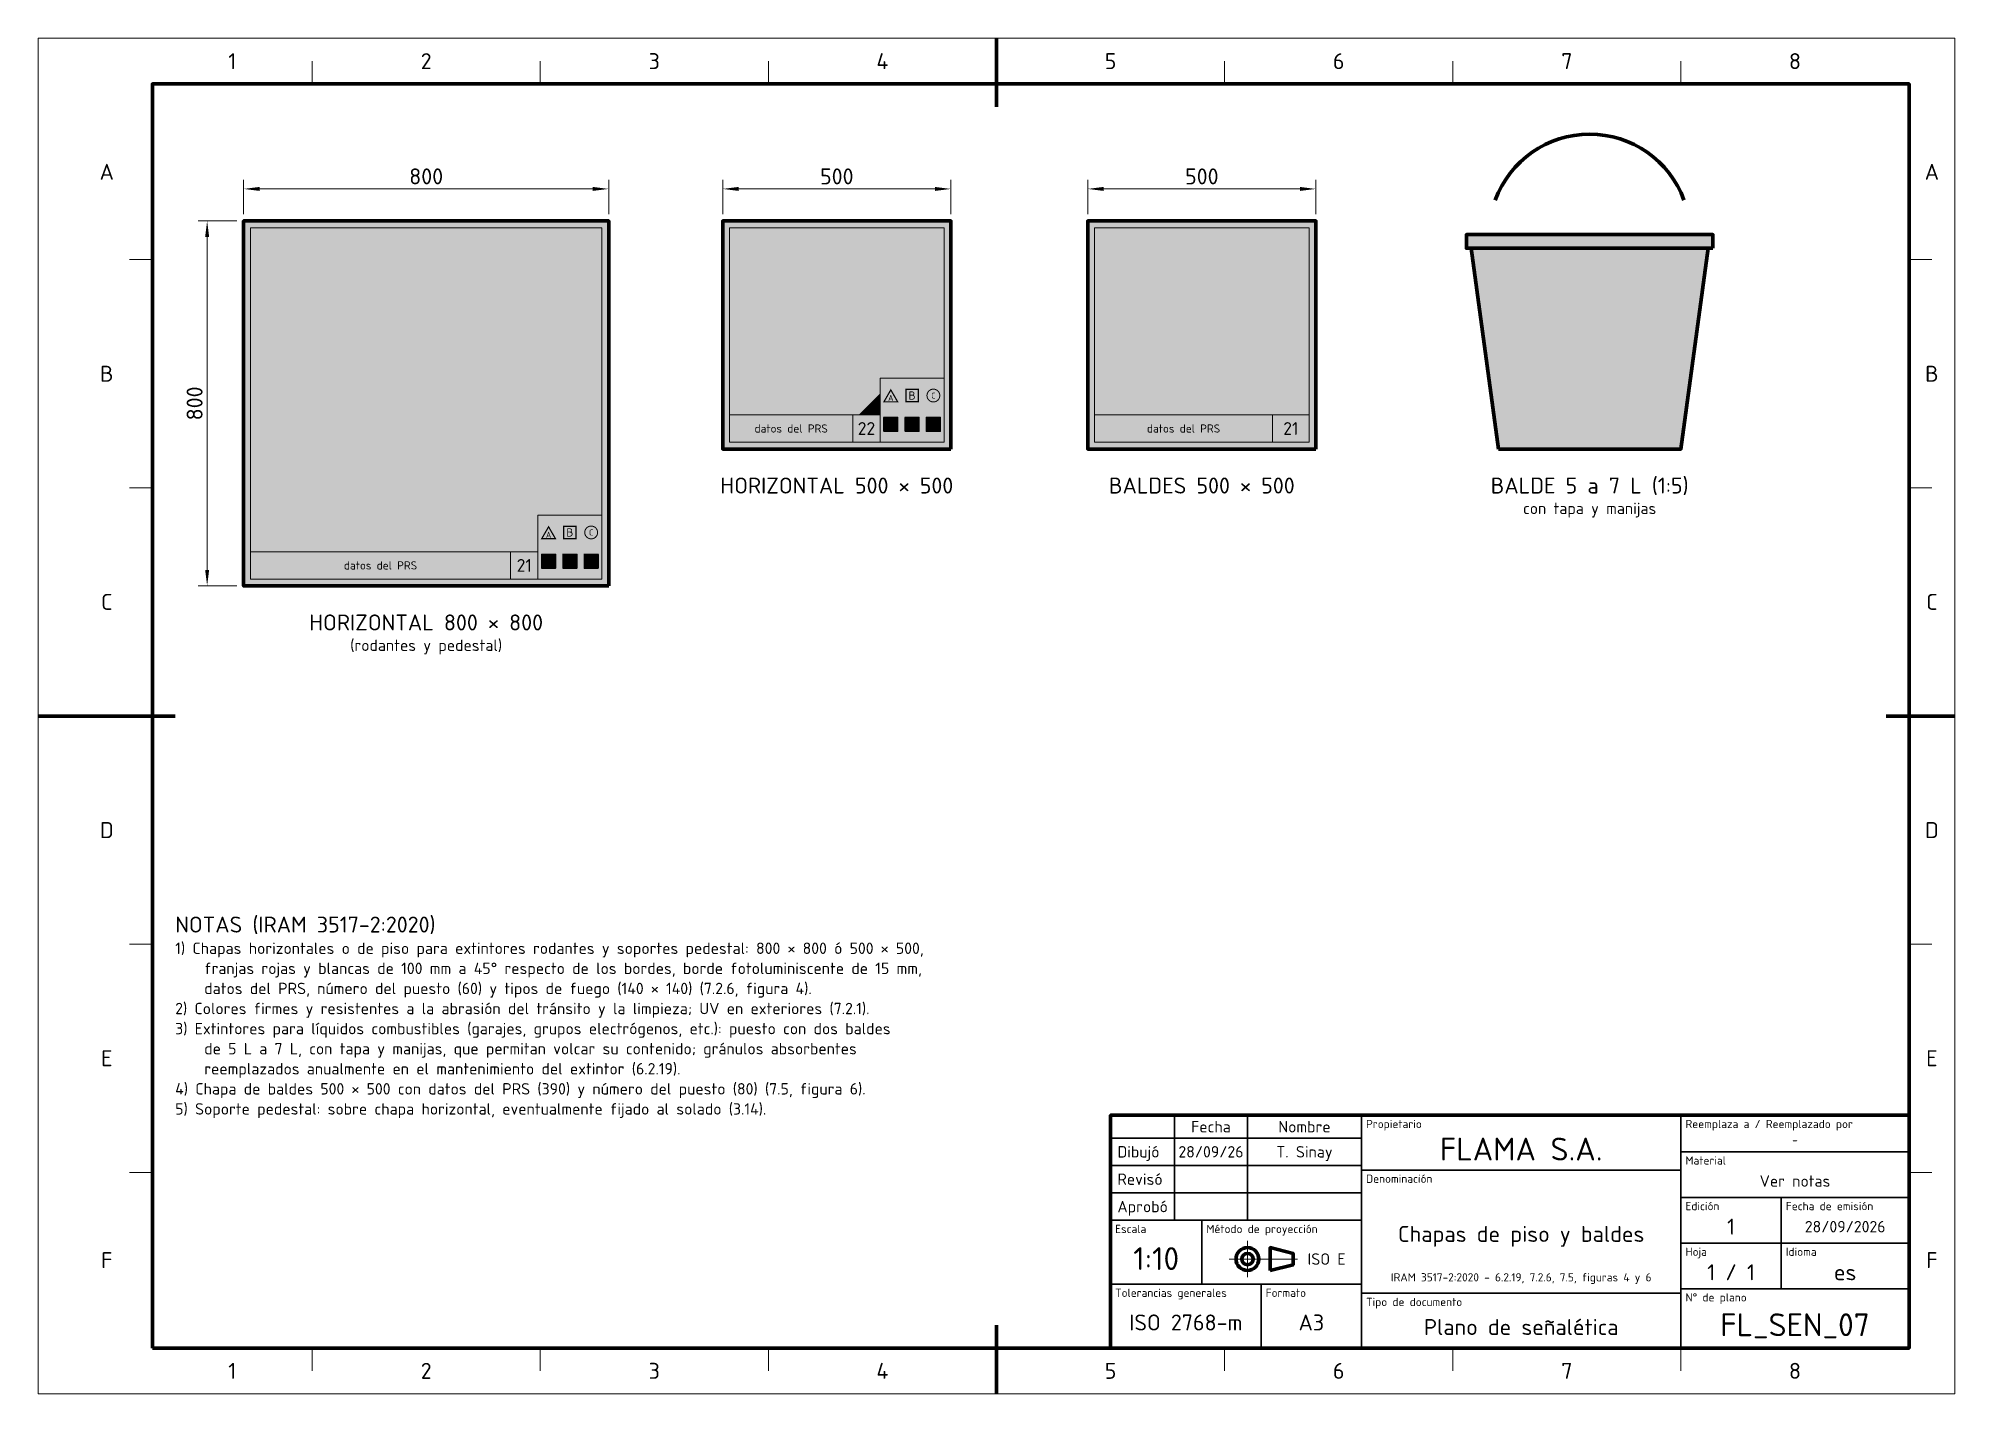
# Paper-space layout 'Lamina' of a CAD drawing. Header units: millimetres. Extents: x 0 to 420, y 0 to 297.
# The model-space entities are those that its viewports show. They can reach past a viewport. Long polylines and large blocks are cut down to what shows.
import ezdxf
from ezdxf.enums import TextEntityAlignment as Align

# ---------------------------------------------------------------- set-up
doc = ezdxf.new("R2010")
doc.units = ezdxf.units.MM
doc.linetypes.add('IRAM-F-TRAZO-PUNTO', pattern=[20, 15, -2, 1, -2])
for name, color, linetype, lineweight in [('01-VISIBLE', 7, 'CONTINUOUS', 70), ('03-EJE', 1, 'IRAM-F-TRAZO-PUNTO', 18), ('04-COTA', 3, 'CONTINUOUS', 18), ('05-RAYADO', 8, 'CONTINUOUS', 18), ('06-TEXTO', 7, 'CONTINUOUS', 25), ('07-RECUADRO', 7, 'CONTINUOUS', 70), ('08-FINA', 5, 'CONTINUOUS', 18), ('10-ROTULO', 7, 'CONTINUOUS', 35), ('11-TEXTO-ROTULO', 7, 'CONTINUOUS', 25), ('13-GRAFICA', 30, 'CONTINUOUS', 18)]:
    doc.layers.add(name, color=color, linetype=linetype, lineweight=lineweight)
doc.styles.add('ISO3098', font='isocpeur.ttf')
doc.dimstyles.new('FLAMA-IRAM', dxfattribs={"dimtxt": 3.5, "dimasz": 3.5, "dimexe": 2, "dimexo": 1.5, "dimgap": 1, "dimtad": 1, "dimdec": 1, "dimtxsty": 'ISO3098', "dimblk": 'IRAM_FLECHA', "dimblk1": 'IRAM_FLECHA', "dimblk2": 'IRAM_FLECHA', "dimcen": 2.5, "dimclrd": 7, "dimclre": 7, "dimclrt": 7, "dimazin": 3, "dimtfac": 1, "dimtmove": 0, "dimatfit": 3, "dimlwd": 18, "dimlwe": 18})

psp = doc.layouts.new('Lamina')

msp = doc.modelspace()

# ---------------------------------------------------------------- texts
at = {"layer": '06-TEXTO', "style": 'ISO3098'}
for s, height, p in [('1', 3.5, (42.5, 292)), ('2', 3.5, (85, 292)), ('3', 3.5, (135, 292)), ('4', 3.5, (185, 292)), ('5', 3.5, (235, 292)), ('6', 3.5, (285, 292)), ('7', 3.5, (335, 292)), ('8', 3.5, (385, 292)), ('A', 3.5, (15, 267.75)), ('A', 3.5, (415, 267.75)), ('B', 3.5, (15, 223.5)), ('B', 3.5, (415, 223.5)), ('HORIZONTAL 500 × 500', 3.5, (175, 199)), ('BALDES 500 × 500', 3.5, (255, 199)), ('BALDE 5 a 7 L (1:5)', 3.5, (340, 199)), ('con tapa y manijas', 2.5, (340, 194)), ('C', 3.5, (15, 173.5)), ('C', 3.5, (415, 173.5)), ('HORIZONTAL 800 × 800', 3.5, (85, 169)), ('(rodantes y pedestal)', 2.5, (85, 164)), ('D', 3.5, (15, 123.5)), ('D', 3.5, (415, 123.5)), ('E', 3.5, (15, 73.5)), ('E', 3.5, (415, 73.5)), ('F', 3.5, (15, 29.25)), ('F', 3.5, (415, 29.25)), ('1', 3.5, (42.5, 5)), ('2', 3.5, (85, 5)), ('3', 3.5, (135, 5)), ('4', 3.5, (185, 5)), ('5', 3.5, (235, 5)), ('6', 3.5, (285, 5)), ('7', 3.5, (335, 5)), ('8', 3.5, (385, 5))]:
    msp.add_text(s, height=height, dxfattribs=at).set_placement(p, align=Align.MIDDLE_CENTER)
for s, height, p in [('NOTAS (IRAM 3517-2:2020)', 3.5, (30, 100)), ('1) Chapas horizontales o de piso para extintores rodantes y soportes pedestal: 800 × 800 ó 500 × 500,', 2.5, (30, 95.6)), ('    franjas rojas y blancas de 100 mm a 45° respecto de los bordes, borde fotoluminiscente de 15 mm,', 2.5, (30, 91.2)), ('    datos del PRS, número del puesto (60) y tipos de fuego (140 × 140) (7.2.6, figura 4).', 2.5, (30, 86.8)), ('2) Colores firmes y resistentes a la abrasión del tránsito y la limpieza; UV en exteriores (7.2.1).', 2.5, (30, 82.4)), ('3) Extintores para líquidos combustibles (garajes, grupos electrógenos, etc.): puesto con dos baldes', 2.5, (30, 78)), ('    de 5 L a 7 L, con tapa y manijas, que permitan volcar su contenido; gránulos absorbentes', 2.5, (30, 73.6)), ('    reemplazados anualmente en el mantenimiento del extintor (6.2.19).', 2.5, (30, 69.2)), ('4) Chapa de baldes 500 × 500 con datos del PRS (390) y número del puesto (80) (7.5, figura 6).', 2.5, (30, 64.8)), ('5) Soporte pedestal: sobre chapa horizontal, eventualmente fijado al solado (3.14).', 2.5, (30, 60.4))]:
    msp.add_text(s, height=height, dxfattribs=at).set_placement(p, align=Align.BOTTOM_LEFT)
at = {"layer": '11-TEXTO-ROTULO', "style": 'ISO3098'}
for s, height, p in [('Fecha', 2.5, (257, 58.5)), ('Nombre', 2.5, (277.5, 58.5)), ('FLAMA S.A.', 5, (325, 53.6)), ('-', 1.8, (385, 55.6)), ('28/09/26', 2.5, (257, 53)), ('T. Sinay', 2.5, (277.5, 53)), ('Ver notas', 2.5, (385, 46.6)), ('1', 3.5, (371, 36.6)), ('28/09/2026', 2.5, (396, 36.6)), ('Chapas de piso y baldes', 3.5, (325, 35)), ('1:10', 5, (245, 29.6)), ('IRAM 3517-2:2020 - 6.2.19, 7.2.6, 7.5, figuras 4 y 6', 1.8, (325, 25.5)), ('1 / 1', 3.5, (371, 26.6)), ('es', 3.5, (396, 26.6)), ('ISO 2768-m', 3.5, (251.5, 15.6)), ('A3', 3.5, (279, 15.6)), ('FL_SEN_07', 5, (385, 15.1)), ('Plano de señalética', 3.5, (325, 14.6))]:
    msp.add_text(s, height=height, dxfattribs=at).set_placement(p, align=Align.MIDDLE_CENTER)
for s, p in [('Propietario', (291, 60)), ('Reemplaza a / Reemplazado por', (361, 60)), ('Material', (361, 52)), ('Denominación', (291, 48)), ('Edición', (361, 42)), ('Fecha de emisión', (383, 42)), ('Escala', (236, 37)), ('Método de proyección', (256, 37)), ('Hoja', (361, 32)), ('Idioma', (383, 32)), ('Tolerancias generales', (236, 23)), ('Formato', (269, 23)), ('Tipo de documento', (291, 21)), ('N° de plano', (361, 22))]:
    msp.add_text(s, height=1.8, dxfattribs=at).set_placement(p, align=Align.TOP_LEFT)
for s, p in [('Dibujó', (236.5, 53)), ('Revisó', (236.5, 47)), ('Aprobó', (236.5, 41))]:
    msp.add_text(s, height=2.5, dxfattribs=at).set_placement(p, align=Align.MIDDLE_LEFT)
msp.add_text('ISO E', height=2.5, dxfattribs=at).set_placement((286.5, 29.5), align=Align.MIDDLE_RIGHT)
at = {"layer": '13-GRAFICA', "true_color": 0x009146, "style": 'ISO3098'}
for p in [(186.833, 218.206), (111.833, 188.206)]:
    msp.add_text('A', height=1.32, dxfattribs=at).set_placement(p, align=Align.MIDDLE_CENTER)
at = {"layer": '13-GRAFICA', "true_color": 0xc81e2d, "style": 'ISO3098'}
for p in [(191.5, 218.72), (116.5, 188.72)]:
    msp.add_text('B', height=1.814, dxfattribs=at).set_placement(p, align=Align.MIDDLE_CENTER)
at = {"layer": '13-GRAFICA', "true_color": 0x0096d7, "style": 'ISO3098'}
for p in [(196.167, 218.72), (121.167, 188.72)]:
    msp.add_text('C', height=1.296, dxfattribs=at).set_placement(p, align=Align.MIDDLE_CENTER)
at = {"layer": '13-GRAFICA', "style": 'ISO3098'}
for s, height, p in [('datos del PRS', 1.8, (165, 211.5)), ('22', 2.8, (181.5, 211.5)), ('datos del PRS', 1.8, (251, 211.5)), ('21', 2.8, (274.5, 211.5)), ('datos del PRS', 1.8, (75, 181.5)), ('21', 2.8, (106.5, 181.5))]:
    msp.add_text(s, height=height, dxfattribs=at).set_placement(p, align=Align.MIDDLE_CENTER)

# ---------------------------------------------------------------- blocks, each defined once
blk = doc.blocks.new('IRAM_FLECHA')
blk.add_solid([(0, 0), (-1, 0.125), (-1, -0.125)])

# ---------------------------------------------------------------- dimensions: what is measured, and where the dimension line sits
at = {"layer": '04-COTA'}
for base, p1, p2 in [((45, 264), (45, 257), (125, 257)), ((150, 264), (150, 257), (200, 257)), ((230, 264), (230, 257), (280, 257))]:
    msp.add_linear_dim(base=base, p1=p1, p2=p2, dimstyle='FLAMA-IRAM', override={"dimlfac": 10}, dxfattribs=at).render()
msp.add_linear_dim(base=(37, 177), p1=(45, 177), p2=(45, 257), angle=90, dimstyle='FLAMA-IRAM', override={"dimlfac": 10}, dxfattribs=at).render()

# ---------------------------------------------------------------- hatches: boundary and pattern name
at = {"layer": '05-RAYADO', "true_color": 0xcdeb5a}
h = msp.add_hatch(color=7, dxfattribs=at)
h.dxf.hatch_style = 1
h.paths.add_polyline_path([(45, 257), (46.5, 257), (46.5, 255.5), (46.5, 178.5), (46.5, 177), (45, 177)])
h = msp.add_hatch(color=7, dxfattribs=at)
h.dxf.hatch_style = 1
h.paths.add_polyline_path([(123.5, 257), (123.5, 255.5), (46.5, 255.5), (46.5, 257)])
h = msp.add_hatch(color=7, dxfattribs=at)
h.dxf.hatch_style = 1
h.paths.add_polyline_path([(125, 257), (125, 177), (123.5, 177), (123.5, 178.5), (123.5, 255.5), (123.5, 257)])
h = msp.add_hatch(color=7, dxfattribs=at)
h.dxf.hatch_style = 1
h.paths.add_polyline_path([(150, 257), (151.5, 257), (151.5, 255.5), (151.5, 208.5), (151.5, 207), (150, 207)])
h = msp.add_hatch(color=7, dxfattribs=at)
h.dxf.hatch_style = 1
h.paths.add_polyline_path([(198.5, 257), (198.5, 255.5), (151.5, 255.5), (151.5, 257)])
h = msp.add_hatch(color=7, dxfattribs=at)
h.dxf.hatch_style = 1
h.paths.add_polyline_path([(200, 257), (200, 207), (198.5, 207), (198.5, 208.5), (198.5, 255.5), (198.5, 257)])
h = msp.add_hatch(color=7, dxfattribs=at)
h.dxf.hatch_style = 1
h.paths.add_polyline_path([(230, 257), (231.5, 257), (231.5, 255.5), (231.5, 208.5), (231.5, 207), (230, 207)])
h = msp.add_hatch(color=7, dxfattribs=at)
h.dxf.hatch_style = 1
h.paths.add_polyline_path([(278.5, 257), (278.5, 255.5), (231.5, 255.5), (231.5, 257)])
h = msp.add_hatch(color=7, dxfattribs=at)
h.dxf.hatch_style = 1
h.paths.add_polyline_path([(280, 257), (280, 207), (278.5, 207), (278.5, 208.5), (278.5, 255.5), (278.5, 257)])
at = {"layer": '05-RAYADO', "true_color": 0xffffff}
h = msp.add_hatch(color=7, dxfattribs=at)
h.dxf.hatch_style = 1
h.paths.add_polyline_path([(46.5, 184.5), (46.5, 255.5), (123.5, 255.5), (123.5, 192.5), (109.5, 192.5), (109.5, 184.5)])
at = {"layer": '05-RAYADO', "true_color": 0xc81e2d}
h = msp.add_hatch(color=7, dxfattribs=at)
h.dxf.hatch_style = 1
h.paths.add_polyline_path([(46.5, 255.211), (46.5, 255.5), (46.789, 255.5)])
h = msp.add_hatch(color=7, dxfattribs=at)
h.dxf.hatch_style = 1
h.paths.add_polyline_path([(46.5, 226.926), (46.5, 241.069), (60.931, 255.5), (75.074, 255.5)])
h = msp.add_hatch(color=7, dxfattribs=at)
h.dxf.hatch_style = 1
h.paths.add_polyline_path([(46.5, 198.642), (46.5, 212.784), (89.216, 255.5), (103.358, 255.5)])
h = msp.add_hatch(color=7, dxfattribs=at)
h.dxf.hatch_style = 1
h.paths.add_polyline_path([(46.5, 184.5), (117.5, 255.5), (123.5, 255.5), (123.5, 247.358), (60.642, 184.5)])
at = {"layer": '05-RAYADO', "true_color": 0xffffff}
h = msp.add_hatch(color=7, dxfattribs=at)
h.dxf.hatch_style = 1
h.paths.add_polyline_path([(151.5, 214.5), (151.5, 255.5), (198.5, 255.5), (198.5, 222.5), (184.5, 222.5), (184.5, 214.5)])
at = {"layer": '05-RAYADO', "true_color": 0xc81e2d}
h = msp.add_hatch(color=7, dxfattribs=at)
h.dxf.hatch_style = 1
h.paths.add_polyline_path([(151.5, 228.642), (151.5, 242.784), (164.216, 255.5), (178.358, 255.5)])
h = msp.add_hatch(color=7, dxfattribs=at)
h.dxf.hatch_style = 1
h.paths.add_polyline_path([(151.5, 214.5), (192.5, 255.5), (198.5, 255.5), (198.5, 247.358), (165.642, 214.5)])
at = {"layer": '05-RAYADO', "true_color": 0xffffff}
h = msp.add_hatch(color=7, dxfattribs=at)
h.dxf.hatch_style = 1
h.paths.add_polyline_path([(278.5, 214.5), (278.5, 255.5), (231.5, 255.5), (231.5, 214.5)])
at = {"layer": '05-RAYADO', "true_color": 0xc81e2d}
h = msp.add_hatch(color=7, dxfattribs=at)
h.dxf.hatch_style = 1
h.paths.add_polyline_path([(231.5, 228.642), (231.5, 242.784), (244.216, 255.5), (258.358, 255.5)])
h = msp.add_hatch(color=7, dxfattribs=at)
h.dxf.hatch_style = 1
h.paths.add_polyline_path([(231.5, 214.5), (272.5, 255.5), (278.5, 255.5), (278.5, 247.358), (245.642, 214.5)])
h = msp.add_hatch(color=7, dxfattribs=at)
h.dxf.hatch_style = 1
h.paths.add_polyline_path([(367, 251), (367, 254), (313, 254), (313, 251)])
h = msp.add_hatch(color=7, dxfattribs=at)
h.dxf.hatch_style = 1
h.paths.add_polyline_path([(320, 207), (360, 207), (366, 251), (314, 251)])
h = msp.add_hatch(color=7, dxfattribs=at)
h.dxf.hatch_style = 1
h.paths.add_polyline_path([(74.784, 184.5), (123.5, 233.216), (123.5, 219.074), (88.926, 184.5)])
h = msp.add_hatch(color=7, dxfattribs=at)
h.dxf.hatch_style = 1
h.paths.add_polyline_path([(198.5, 233.216), (198.5, 222.5), (187.784, 222.5)])
h = msp.add_hatch(color=7, dxfattribs=at)
h.dxf.hatch_style = 1
h.paths.add_polyline_path([(259.784, 214.5), (278.5, 233.216), (278.5, 219.074), (273.926, 214.5)])
h = msp.add_hatch(color=7, dxfattribs=at)
h.dxf.hatch_style = 1
h.paths.add_polyline_path([(179.784, 214.5), (184.5, 219.216), (184.5, 214.5)])
at = {"layer": '05-RAYADO', "true_color": 0xffffff}
h = msp.add_hatch(color=7, dxfattribs=at)
h.dxf.hatch_style = 1
h.paths.add_polyline_path([(198.5, 208.5), (198.5, 222.5), (184.5, 222.5), (184.5, 208.5)])
at = {"layer": '05-RAYADO', "true_color": 0x009146}
h = msp.add_hatch(color=7, dxfattribs=at)
h.dxf.hatch_style = 1
h.paths.add_polyline_path([(188.103, 218.033), (188.103, 217.483), (186.833, 219.682), (185.564, 217.483), (185.564, 218.033), (186.833, 220.232)])
at = {"layer": '05-RAYADO', "true_color": 0xc81e2d}
h = msp.add_hatch(color=7, dxfattribs=at)
h.dxf.hatch_style = 1
h.paths.add_polyline_path([(189.988, 220.232), (190.29, 220.232), (190.29, 219.93), (190.29, 217.51), (190.29, 217.208), (189.988, 217.208)])
h = msp.add_hatch(color=7, dxfattribs=at)
h.dxf.hatch_style = 1
h.paths.add_polyline_path([(192.71, 220.232), (192.71, 219.93), (190.29, 219.93), (190.29, 220.232)])
h = msp.add_hatch(color=7, dxfattribs=at)
h.dxf.hatch_style = 1
h.paths.add_polyline_path([(193.012, 220.232), (193.012, 217.208), (192.71, 217.208), (192.71, 217.51), (192.71, 219.93), (192.71, 220.232)])
at = {"layer": '05-RAYADO', "true_color": 0x0096d7}
h = msp.add_hatch(color=7, dxfattribs=at)
h.dxf.hatch_style = 1
h.paths.add_polyline_path([(194.857, 217.964), (194.841, 217.993), (194.826, 218.022), (194.811, 218.051), (194.796, 218.081), (194.783, 218.111), (194.77, 218.141), (194.757, 218.172), (194.746, 218.203), (194.735, 218.234), (194.725, 218.265), (194.715, 218.297), (194.706, 218.329), (194.698, 218.361), (194.691, 218.393), (194.684, 218.425), (194.678, 218.457), (194.672, 218.49), (194.668, 218.523), (194.664, 218.555), (194.66, 218.588), (194.658, 218.621), (194.656, 218.654), (194.655, 218.687), (194.655, 218.72), (194.655, 218.753), (194.656, 218.786), (194.658, 218.819), (194.66, 218.852), (194.664, 218.885), (194.668, 218.917), (194.672, 218.95), (194.678, 218.983), (194.684, 219.015), (194.691, 219.047), (194.698, 219.079), (194.706, 219.111), (194.715, 219.143), (194.725, 219.175), (194.735, 219.206), (194.746, 219.237), (194.757, 219.268), (194.77, 219.299), (194.783, 219.329), (194.796, 219.359), (194.811, 219.389), (194.826, 219.418), (194.841, 219.447), (194.857, 219.476), (194.871, 219.499), (194.871, 218.72), (194.871, 217.941)])
h = msp.add_hatch(color=7, dxfattribs=at)
h.dxf.hatch_style = 1
h.paths.add_polyline_path([(194.874, 219.504), (194.891, 219.532), (194.909, 219.56), (194.928, 219.587), (194.947, 219.614), (194.967, 219.64), (194.987, 219.666), (195.008, 219.692), (195.03, 219.717), (195.052, 219.741), (195.074, 219.766), (195.098, 219.789), (195.121, 219.812), (195.145, 219.835), (195.17, 219.857), (195.195, 219.878), (195.22, 219.899), (195.246, 219.92), (195.273, 219.939), (195.299, 219.959), (195.327, 219.977), (195.354, 219.995), (195.382, 220.013), (195.411, 220.029), (195.439, 220.046), (195.469, 220.061), (195.498, 220.076), (195.528, 220.09), (195.558, 220.104), (195.588, 220.117), (195.619, 220.129), (195.65, 220.141), (195.681, 220.152), (195.712, 220.162), (195.744, 220.172), (195.775, 220.18), (195.807, 220.189), (195.839, 220.196), (195.872, 220.203), (195.904, 220.209), (195.937, 220.214), (195.969, 220.219), (196.002, 220.223), (196.035, 220.226), (196.068, 220.229), (196.101, 220.231), (196.134, 220.232), (196.167, 220.232), (196.2, 220.232), (196.233, 220.231), (196.266, 220.229), (196.298, 220.226), (196.331, 220.223), (196.364, 220.219), (196.397, 220.214), (196.429, 220.209), (196.462, 220.203), (196.494, 220.196), (196.526, 220.189), (196.558, 220.18), (196.59, 220.172), (196.621, 220.162), (196.653, 220.152), (196.684, 220.141), (196.715, 220.129), (196.745, 220.117), (196.776, 220.104), (196.806, 220.09), (196.835, 220.076), (196.865, 220.061), (196.894, 220.046), (196.923, 220.029), (196.951, 220.013), (196.979, 219.995), (197.007, 219.977), (197.034, 219.959), (197.061, 219.939), (197.087, 219.92), (197.113, 219.899), (197.139, 219.878), (197.164, 219.857), (197.188, 219.835), (197.212, 219.812), (197.236, 219.789), (197.259, 219.766), (197.281, 219.741), (197.303, 219.717), (197.325, 219.692), (197.346, 219.666), (197.366, 219.64), (197.386, 219.614), (197.405, 219.587), (197.424, 219.56), (197.442, 219.532), (197.459, 219.504), (197.463, 219.499), (197.463, 218.72), (197.462, 218.748), (197.461, 218.777), (197.46, 218.805), (197.458, 218.833), (197.455, 218.861), (197.452, 218.889), (197.448, 218.917), (197.443, 218.945), (197.438, 218.973), (197.432, 219.001), (197.426, 219.028), (197.418, 219.055), (197.411, 219.083), (197.403, 219.11), (197.394, 219.137), (197.384, 219.163), (197.375, 219.19), (197.364, 219.216), (197.353, 219.242), (197.341, 219.268), (197.329, 219.293), (197.316, 219.318), (197.303, 219.343), (197.289, 219.368), (197.275, 219.392), (197.26, 219.416), (197.244, 219.44), (197.228, 219.463), (197.212, 219.486), (197.195, 219.509), (197.177, 219.531), (197.159, 219.553), (197.141, 219.575), (197.122, 219.596), (197.103, 219.616), (197.083, 219.636), (197.063, 219.656), (197.042, 219.676), (197.021, 219.694), (197, 219.713), (196.978, 219.731), (196.956, 219.748), (196.933, 219.765), (196.91, 219.782), (196.887, 219.798), (196.863, 219.813), (196.839, 219.828), (196.815, 219.842), (196.79, 219.856), (196.765, 219.87), (196.74, 219.882), (196.714, 219.895), (196.689, 219.906), (196.663, 219.917), (196.636, 219.928), (196.61, 219.938), (196.583, 219.947), (196.556, 219.956), (196.529, 219.964), (196.502, 219.972), (196.475, 219.979), (196.447, 219.985), (196.42, 219.991), (196.392, 219.996), (196.364, 220.001), (196.336, 220.005), (196.308, 220.008), (196.28, 220.011), (196.251, 220.013), (196.223, 220.015), (196.195, 220.016), (196.167, 220.016), (196.138, 220.016), (196.11, 220.015), (196.082, 220.013), (196.054, 220.011), (196.026, 220.008), (195.998, 220.005), (195.97, 220.001), (195.942, 219.996), (195.914, 219.991), (195.886, 219.985), (195.859, 219.979), (195.831, 219.972), (195.804, 219.964), (195.777, 219.956), (195.75, 219.947), (195.723, 219.938), (195.697, 219.928), (195.671, 219.917), (195.645, 219.906), (195.619, 219.895), (195.593, 219.882), (195.568, 219.87), (195.543, 219.856), (195.519, 219.842), (195.494, 219.828), (195.47, 219.813), (195.447, 219.798), (195.423, 219.782), (195.4, 219.765), (195.378, 219.748), (195.355, 219.731), (195.334, 219.713), (195.312, 219.694), (195.291, 219.676), (195.27, 219.656), (195.25, 219.636), (195.23, 219.616), (195.211, 219.596), (195.192, 219.575), (195.174, 219.553), (195.156, 219.531), (195.138, 219.509), (195.122, 219.486), (195.105, 219.463), (195.089, 219.44), (195.074, 219.416), (195.059, 219.392), (195.044, 219.368), (195.03, 219.343), (195.017, 219.318), (195.004, 219.293), (194.992, 219.268), (194.98, 219.242), (194.969, 219.216), (194.959, 219.19), (194.949, 219.163), (194.939, 219.137), (194.931, 219.11), (194.922, 219.083), (194.915, 219.055), (194.908, 219.028), (194.901, 219.001), (194.896, 218.973), (194.89, 218.945), (194.886, 218.917), (194.882, 218.889), (194.878, 218.861), (194.876, 218.833), (194.873, 218.805), (194.872, 218.777), (194.871, 218.748), (194.871, 218.72), (194.871, 219.499)])
h = msp.add_hatch(color=7, dxfattribs=at)
h.dxf.hatch_style = 1
h.paths.add_polyline_path([(197.459, 217.936), (197.442, 217.908), (197.424, 217.88), (197.405, 217.853), (197.386, 217.826), (197.366, 217.8), (197.346, 217.774), (197.325, 217.748), (197.303, 217.723), (197.281, 217.699), (197.259, 217.674), (197.236, 217.651), (197.212, 217.628), (197.188, 217.605), (197.164, 217.583), (197.139, 217.562), (197.113, 217.541), (197.087, 217.52), (197.061, 217.501), (197.034, 217.481), (197.007, 217.463), (196.979, 217.445), (196.951, 217.427), (196.923, 217.411), (196.894, 217.394), (196.865, 217.379), (196.835, 217.364), (196.806, 217.35), (196.776, 217.336), (196.745, 217.323), (196.715, 217.311), (196.684, 217.299), (196.653, 217.288), (196.621, 217.278), (196.59, 217.268), (196.558, 217.26), (196.526, 217.251), (196.494, 217.244), (196.462, 217.237), (196.429, 217.231), (196.397, 217.226), (196.364, 217.221), (196.331, 217.217), (196.298, 217.214), (196.266, 217.211), (196.233, 217.209), (196.2, 217.208), (196.167, 217.208), (196.134, 217.208), (196.101, 217.209), (196.068, 217.211), (196.035, 217.214), (196.002, 217.217), (195.969, 217.221), (195.937, 217.226), (195.904, 217.231), (195.872, 217.237), (195.839, 217.244), (195.807, 217.251), (195.775, 217.26), (195.744, 217.268), (195.712, 217.278), (195.681, 217.288), (195.65, 217.299), (195.619, 217.311), (195.588, 217.323), (195.558, 217.336), (195.528, 217.35), (195.498, 217.364), (195.469, 217.379), (195.439, 217.394), (195.411, 217.411), (195.382, 217.427), (195.354, 217.445), (195.327, 217.463), (195.299, 217.481), (195.273, 217.501), (195.246, 217.52), (195.22, 217.541), (195.195, 217.562), (195.17, 217.583), (195.145, 217.605), (195.121, 217.628), (195.098, 217.651), (195.074, 217.674), (195.052, 217.699), (195.03, 217.723), (195.008, 217.748), (194.987, 217.774), (194.967, 217.8), (194.947, 217.826), (194.928, 217.853), (194.909, 217.88), (194.891, 217.908), (194.874, 217.936), (194.871, 217.941), (194.871, 218.72), (194.871, 218.692), (194.872, 218.663), (194.873, 218.635), (194.876, 218.607), (194.878, 218.579), (194.882, 218.551), (194.886, 218.523), (194.89, 218.495), (194.896, 218.467), (194.901, 218.439), (194.908, 218.412), (194.915, 218.385), (194.922, 218.357), (194.931, 218.33), (194.939, 218.303), (194.949, 218.277), (194.959, 218.25), (194.969, 218.224), (194.98, 218.198), (194.992, 218.172), (195.004, 218.147), (195.017, 218.122), (195.03, 218.097), (195.044, 218.072), (195.059, 218.048), (195.074, 218.024), (195.089, 218), (195.105, 217.977), (195.122, 217.954), (195.138, 217.931), (195.156, 217.909), (195.174, 217.887), (195.192, 217.865), (195.211, 217.844), (195.23, 217.824), (195.25, 217.804), (195.27, 217.784), (195.291, 217.764), (195.312, 217.746), (195.334, 217.727), (195.355, 217.709), (195.378, 217.692), (195.4, 217.675), (195.423, 217.658), (195.447, 217.642), (195.47, 217.627), (195.494, 217.612), (195.519, 217.598), (195.543, 217.584), (195.568, 217.57), (195.593, 217.558), (195.619, 217.545), (195.645, 217.534), (195.671, 217.523), (195.697, 217.512), (195.723, 217.502), (195.75, 217.493), (195.777, 217.484), (195.804, 217.476), (195.831, 217.468), (195.859, 217.461), (195.886, 217.455), (195.914, 217.449), (195.942, 217.444), (195.97, 217.439), (195.998, 217.435), (196.026, 217.432), (196.054, 217.429), (196.082, 217.427), (196.11, 217.425), (196.138, 217.424), (196.167, 217.424), (196.195, 217.424), (196.223, 217.425), (196.251, 217.427), (196.28, 217.429), (196.308, 217.432), (196.336, 217.435), (196.364, 217.439), (196.392, 217.444), (196.42, 217.449), (196.447, 217.455), (196.475, 217.461), (196.502, 217.468), (196.529, 217.476), (196.556, 217.484), (196.583, 217.493), (196.61, 217.502), (196.636, 217.512), (196.663, 217.523), (196.689, 217.534), (196.714, 217.545), (196.74, 217.558), (196.765, 217.57), (196.79, 217.584), (196.815, 217.598), (196.839, 217.612), (196.863, 217.627), (196.887, 217.642), (196.91, 217.658), (196.933, 217.675), (196.956, 217.692), (196.978, 217.709), (197, 217.727), (197.021, 217.746), (197.042, 217.764), (197.063, 217.784), (197.083, 217.804), (197.103, 217.824), (197.122, 217.844), (197.141, 217.865), (197.159, 217.887), (197.177, 217.909), (197.195, 217.931), (197.212, 217.954), (197.228, 217.977), (197.244, 218), (197.26, 218.024), (197.275, 218.048), (197.289, 218.072), (197.303, 218.097), (197.316, 218.122), (197.329, 218.147), (197.341, 218.172), (197.353, 218.198), (197.364, 218.224), (197.375, 218.25), (197.384, 218.277), (197.394, 218.303), (197.403, 218.33), (197.411, 218.357), (197.418, 218.385), (197.426, 218.412), (197.432, 218.439), (197.438, 218.467), (197.443, 218.495), (197.448, 218.523), (197.452, 218.551), (197.455, 218.579), (197.458, 218.607), (197.46, 218.635), (197.461, 218.663), (197.462, 218.692), (197.463, 218.72), (197.463, 217.941)])
h = msp.add_hatch(color=7, dxfattribs=at)
h.dxf.hatch_style = 1
h.paths.add_polyline_path([(197.677, 218.654), (197.675, 218.621), (197.673, 218.588), (197.67, 218.555), (197.666, 218.523), (197.661, 218.49), (197.656, 218.457), (197.65, 218.425), (197.643, 218.393), (197.635, 218.361), (197.627, 218.329), (197.618, 218.297), (197.609, 218.265), (197.598, 218.234), (197.587, 218.203), (197.576, 218.172), (197.564, 218.141), (197.551, 218.111), (197.537, 218.081), (197.523, 218.051), (197.508, 218.022), (197.492, 217.993), (197.476, 217.964), (197.463, 217.941), (197.463, 218.72), (197.463, 219.499), (197.476, 219.476), (197.492, 219.447), (197.508, 219.418), (197.523, 219.389), (197.537, 219.359), (197.551, 219.329), (197.564, 219.299), (197.576, 219.268), (197.587, 219.237), (197.598, 219.206), (197.609, 219.175), (197.618, 219.143), (197.627, 219.111), (197.635, 219.079), (197.643, 219.047), (197.65, 219.015), (197.656, 218.983), (197.661, 218.95), (197.666, 218.917), (197.67, 218.885), (197.673, 218.852), (197.675, 218.819), (197.677, 218.786), (197.678, 218.753), (197.679, 218.72), (197.678, 218.687)])
at = {"layer": '05-RAYADO', "true_color": 0xffffff}
h = msp.add_hatch(color=7, dxfattribs=at)
h.dxf.hatch_style = 1
h.paths.add_polyline_path([(178.5, 208.5), (178.5, 214.5), (151.5, 214.5), (151.5, 208.5)])
h = msp.add_hatch(color=7, dxfattribs=at)
h.dxf.hatch_style = 1
h.paths.add_polyline_path([(184.5, 208.5), (184.5, 214.5), (178.5, 214.5), (178.5, 208.5)])
at = {"layer": '05-RAYADO', "true_color": 0x009146}
h = msp.add_hatch(color=7, dxfattribs=at)
h.dxf.hatch_style = 1
h.paths.add_polyline_path([(185.087, 217.208), (185.564, 218.033), (185.564, 217.483), (185.564, 217.208)])
h = msp.add_hatch(color=7, dxfattribs=at)
h.dxf.hatch_style = 1
h.paths.add_polyline_path([(185.564, 217.208), (185.564, 217.483), (188.103, 217.483), (188.103, 217.208)])
h = msp.add_hatch(color=7, dxfattribs=at)
h.dxf.hatch_style = 1
h.paths.add_polyline_path([(188.579, 217.208), (188.103, 217.208), (188.103, 217.483), (188.103, 218.033)])
at = {"layer": '05-RAYADO', "true_color": 0xc81e2d}
h = msp.add_hatch(color=7, dxfattribs=at)
h.dxf.hatch_style = 1
h.paths.add_polyline_path([(190.29, 217.208), (190.29, 217.51), (192.71, 217.51), (192.71, 217.208)])
at = {"layer": '05-RAYADO', "true_color": 0xffffff}
h = msp.add_hatch(color=7, dxfattribs=at)
h.dxf.hatch_style = 1
h.paths.add_polyline_path([(270.5, 208.5), (270.5, 214.5), (231.5, 214.5), (231.5, 208.5)])
h = msp.add_hatch(color=7, dxfattribs=at)
h.dxf.hatch_style = 1
h.paths.add_polyline_path([(278.5, 208.5), (278.5, 214.5), (270.5, 214.5), (270.5, 208.5)])
at = {"layer": '05-RAYADO', "true_color": 0x009146}
h = msp.add_hatch(color=7, dxfattribs=at)
h.dxf.hatch_style = 1
h.paths.add_polyline_path([(188.513, 210.942), (188.512, 210.922), (188.509, 210.902), (188.505, 210.883), (188.498, 210.864), (188.49, 210.847), (188.479, 210.83), (188.468, 210.814), (188.454, 210.799), (188.44, 210.786), (188.424, 210.774), (188.407, 210.764), (188.389, 210.755), (188.37, 210.749), (188.351, 210.744), (188.331, 210.741), (188.312, 210.74), (185.355, 210.74), (185.335, 210.741), (185.316, 210.744), (185.296, 210.749), (185.278, 210.755), (185.26, 210.764), (185.243, 210.774), (185.227, 210.786), (185.212, 210.799), (185.199, 210.814), (185.187, 210.83), (185.177, 210.847), (185.169, 210.864), (185.162, 210.883), (185.157, 210.902), (185.154, 210.922), (185.153, 210.942), (185.153, 213.898), (185.154, 213.918), (185.157, 213.938), (185.162, 213.957), (185.169, 213.976), (185.177, 213.993), (185.187, 214.01), (185.199, 214.026), (185.212, 214.041), (185.227, 214.054), (185.243, 214.066), (185.26, 214.076), (185.278, 214.085), (185.296, 214.091), (185.316, 214.096), (185.335, 214.099), (185.355, 214.1), (188.312, 214.1), (188.331, 214.099), (188.351, 214.096), (188.37, 214.091), (188.389, 214.085), (188.407, 214.076), (188.424, 214.066), (188.44, 214.054), (188.454, 214.041), (188.468, 214.026), (188.479, 214.01), (188.49, 213.993), (188.498, 213.976), (188.505, 213.957), (188.509, 213.938), (188.512, 213.918), (188.513, 213.898)])
at = {"layer": '05-RAYADO', "true_color": 0xffffff}
h = msp.add_hatch(color=7, dxfattribs=at)
h.dxf.hatch_style = 1
h.paths.add_polyline_path([(185.389, 212.689), (185.389, 212.857), (185.738, 212.857), (185.684, 213.233), (185.845, 213.556), (185.926, 213.394), (186.061, 213.824), (186.195, 213.341), (186.249, 213.663), (186.437, 213.287), (186.383, 212.857), (186.733, 212.857), (186.733, 212.689), (186.665, 212.689), (186.565, 211.278), (185.557, 211.278), (185.456, 212.689)])
h = msp.add_hatch(color=7, dxfattribs=at)
h.dxf.hatch_style = 1
h.paths.add_polyline_path([(188.149, 211.541), (188.162, 211.536), (188.173, 211.531), (188.185, 211.524), (188.195, 211.516), (188.205, 211.507), (188.214, 211.497), (188.222, 211.487), (188.229, 211.475), (188.234, 211.463), (188.239, 211.451), (188.242, 211.438), (188.244, 211.425), (188.245, 211.412), (188.244, 211.399), (188.242, 211.386), (188.239, 211.373), (188.234, 211.361), (188.229, 211.349), (188.222, 211.337), (188.214, 211.327), (188.205, 211.317), (188.195, 211.308), (188.185, 211.3), (188.173, 211.293), (188.162, 211.288), (188.149, 211.283), (188.136, 211.28), (188.123, 211.278), (188.11, 211.278), (186.766, 211.278), (186.753, 211.278), (186.74, 211.28), (186.727, 211.283), (186.715, 211.288), (186.703, 211.293), (186.691, 211.3), (186.681, 211.308), (186.671, 211.317), (186.662, 211.327), (186.654, 211.337), (186.648, 211.349), (186.642, 211.361), (186.638, 211.373), (186.634, 211.386), (186.632, 211.399), (186.632, 211.412), (186.632, 211.425), (186.634, 211.438), (186.638, 211.451), (186.642, 211.463), (186.648, 211.475), (186.654, 211.487), (186.662, 211.497), (186.671, 211.507), (186.681, 211.516), (186.691, 211.524), (186.703, 211.531), (186.715, 211.536), (186.727, 211.541), (186.74, 211.544), (186.753, 211.546), (186.766, 211.546), (186.954, 211.546), (186.874, 212.111), (187.116, 212.595), (187.237, 212.353), (187.438, 212.998), (187.64, 212.272), (187.72, 212.756), (188.003, 212.192), (187.922, 211.546), (188.11, 211.546), (188.123, 211.546), (188.136, 211.544)])
at = {"layer": '05-RAYADO', "true_color": 0xc81e2d}
h = msp.add_hatch(color=7, dxfattribs=at)
h.dxf.hatch_style = 1
h.paths.add_polyline_path([(193.18, 210.942), (193.179, 210.922), (193.176, 210.902), (193.171, 210.883), (193.165, 210.864), (193.156, 210.847), (193.146, 210.83), (193.134, 210.814), (193.121, 210.799), (193.106, 210.786), (193.09, 210.774), (193.073, 210.764), (193.056, 210.755), (193.037, 210.749), (193.018, 210.744), (192.998, 210.741), (192.978, 210.74), (190.022, 210.74), (190.002, 210.741), (189.982, 210.744), (189.963, 210.749), (189.944, 210.755), (189.927, 210.764), (189.91, 210.774), (189.894, 210.786), (189.879, 210.799), (189.866, 210.814), (189.854, 210.83), (189.844, 210.847), (189.835, 210.864), (189.829, 210.883), (189.824, 210.902), (189.821, 210.922), (189.82, 210.942), (189.82, 213.898), (189.821, 213.918), (189.824, 213.938), (189.829, 213.957), (189.835, 213.976), (189.844, 213.993), (189.854, 214.01), (189.866, 214.026), (189.879, 214.041), (189.894, 214.054), (189.91, 214.066), (189.927, 214.076), (189.944, 214.085), (189.963, 214.091), (189.982, 214.096), (190.002, 214.099), (190.022, 214.1), (192.978, 214.1), (192.998, 214.099), (193.018, 214.096), (193.037, 214.091), (193.056, 214.085), (193.073, 214.076), (193.09, 214.066), (193.106, 214.054), (193.121, 214.041), (193.134, 214.026), (193.146, 214.01), (193.156, 213.993), (193.165, 213.976), (193.171, 213.957), (193.176, 213.938), (193.179, 213.918), (193.18, 213.898)])
at = {"layer": '05-RAYADO', "true_color": 0xffffff}
h = msp.add_hatch(color=7, dxfattribs=at)
h.dxf.hatch_style = 1
h.paths.add_polyline_path([(190.42, 213.276), (191.334, 212.85), (190.766, 211.632), (189.954, 212.01), (189.954, 212.277)])
h = msp.add_hatch(color=7, dxfattribs=at)
h.dxf.hatch_style = 1
h.paths.add_polyline_path([(192.777, 211.278), (190.828, 211.278), (190.828, 211.446), (191.581, 211.446), (191.493, 212.057), (191.755, 212.581), (191.886, 212.319), (192.105, 213.018), (192.323, 212.232), (192.411, 212.756), (192.716, 212.144), (192.629, 211.446), (192.777, 211.446)])
at = {"layer": '05-RAYADO', "true_color": 0x0096d7}
h = msp.add_hatch(color=7, dxfattribs=at)
h.dxf.hatch_style = 1
h.paths.add_polyline_path([(197.847, 210.942), (197.846, 210.922), (197.843, 210.902), (197.838, 210.883), (197.831, 210.864), (197.823, 210.847), (197.813, 210.83), (197.801, 210.814), (197.788, 210.799), (197.773, 210.786), (197.757, 210.774), (197.74, 210.764), (197.722, 210.755), (197.704, 210.749), (197.684, 210.744), (197.665, 210.741), (197.645, 210.74), (194.688, 210.74), (194.669, 210.741), (194.649, 210.744), (194.63, 210.749), (194.611, 210.755), (194.593, 210.764), (194.576, 210.774), (194.56, 210.786), (194.546, 210.799), (194.532, 210.814), (194.521, 210.83), (194.51, 210.847), (194.502, 210.864), (194.495, 210.883), (194.491, 210.902), (194.488, 210.922), (194.487, 210.942), (194.487, 213.898), (194.488, 213.918), (194.491, 213.938), (194.495, 213.957), (194.502, 213.976), (194.51, 213.993), (194.521, 214.01), (194.532, 214.026), (194.546, 214.041), (194.56, 214.054), (194.576, 214.066), (194.593, 214.076), (194.611, 214.085), (194.63, 214.091), (194.649, 214.096), (194.669, 214.099), (194.688, 214.1), (197.645, 214.1), (197.665, 214.099), (197.684, 214.096), (197.704, 214.091), (197.722, 214.085), (197.74, 214.076), (197.757, 214.066), (197.773, 214.054), (197.788, 214.041), (197.801, 214.026), (197.813, 214.01), (197.823, 213.993), (197.831, 213.976), (197.838, 213.957), (197.843, 213.938), (197.846, 213.918), (197.847, 213.898)])
at = {"layer": '05-RAYADO', "true_color": 0xffffff}
h = msp.add_hatch(color=7, dxfattribs=at)
h.dxf.hatch_style = 1
h.paths.add_polyline_path([(194.957, 212.319), (194.789, 212.319), (194.789, 211.278), (194.789, 211.268), (194.787, 211.258), (194.785, 211.248), (194.781, 211.239), (194.777, 211.23), (194.772, 211.222), (194.766, 211.214), (194.76, 211.206), (194.752, 211.2), (194.744, 211.194), (194.736, 211.189), (194.727, 211.184), (194.718, 211.181), (194.708, 211.179), (194.698, 211.177), (194.688, 211.177), (194.678, 211.177), (194.669, 211.179), (194.659, 211.181), (194.65, 211.184), (194.641, 211.189), (194.632, 211.194), (194.624, 211.2), (194.621, 211.203), (194.621, 212.495), (194.624, 212.498), (194.632, 212.504), (194.641, 212.509), (194.65, 212.513), (194.659, 212.516), (194.669, 212.519), (194.678, 212.52), (194.688, 212.521), (194.957, 212.521), (194.957, 212.756), (195.831, 212.756), (195.831, 212.622), (196.234, 212.622), (196.234, 212.521), (195.831, 212.521), (195.831, 212.319), (196.234, 212.319), (196.234, 212.218), (195.831, 212.218), (195.831, 212.084), (194.957, 212.084)])
h = msp.add_hatch(color=7, dxfattribs=at)
h.dxf.hatch_style = 1
h.paths.add_polyline_path([(196.294, 211.889), (196.556, 212.413), (196.687, 212.151), (196.906, 212.85), (197.124, 212.064), (197.212, 212.588), (197.517, 211.976), (197.43, 211.278), (196.382, 211.278)])
at = {"layer": '05-RAYADO', "true_color": 0xcdeb5a}
h = msp.add_hatch(color=7, dxfattribs=at)
h.dxf.hatch_style = 1
h.paths.add_polyline_path([(151.5, 207), (151.5, 208.5), (198.5, 208.5), (198.5, 207)])
h = msp.add_hatch(color=7, dxfattribs=at)
h.dxf.hatch_style = 1
h.paths.add_polyline_path([(231.5, 207), (231.5, 208.5), (278.5, 208.5), (278.5, 207)])
at = {"layer": '05-RAYADO', "true_color": 0xc81e2d}
h = msp.add_hatch(color=7, dxfattribs=at)
h.dxf.hatch_style = 1
h.paths.add_polyline_path([(123.5, 204.931), (123.5, 192.5), (111.069, 192.5)])
h = msp.add_hatch(color=7, dxfattribs=at)
h.dxf.hatch_style = 1
h.paths.add_polyline_path([(103.069, 184.5), (109.5, 190.931), (109.5, 184.5)])
at = {"layer": '05-RAYADO', "true_color": 0xffffff}
h = msp.add_hatch(color=7, dxfattribs=at)
h.dxf.hatch_style = 1
h.paths.add_polyline_path([(123.5, 178.5), (123.5, 192.5), (109.5, 192.5), (109.5, 178.5)])
at = {"layer": '05-RAYADO', "true_color": 0x009146}
h = msp.add_hatch(color=7, dxfattribs=at)
h.dxf.hatch_style = 1
h.paths.add_polyline_path([(113.103, 188.033), (113.103, 187.483), (111.833, 189.682), (110.564, 187.483), (110.564, 188.033), (111.833, 190.232)])
at = {"layer": '05-RAYADO', "true_color": 0xc81e2d}
h = msp.add_hatch(color=7, dxfattribs=at)
h.dxf.hatch_style = 1
h.paths.add_polyline_path([(114.988, 190.232), (115.29, 190.232), (115.29, 189.93), (115.29, 187.51), (115.29, 187.208), (114.988, 187.208)])
h = msp.add_hatch(color=7, dxfattribs=at)
h.dxf.hatch_style = 1
h.paths.add_polyline_path([(117.71, 190.232), (117.71, 189.93), (115.29, 189.93), (115.29, 190.232)])
h = msp.add_hatch(color=7, dxfattribs=at)
h.dxf.hatch_style = 1
h.paths.add_polyline_path([(118.012, 190.232), (118.012, 187.208), (117.71, 187.208), (117.71, 187.51), (117.71, 189.93), (117.71, 190.232)])
at = {"layer": '05-RAYADO', "true_color": 0x0096d7}
h = msp.add_hatch(color=7, dxfattribs=at)
h.dxf.hatch_style = 1
h.paths.add_polyline_path([(119.857, 187.964), (119.841, 187.993), (119.826, 188.022), (119.811, 188.051), (119.796, 188.081), (119.783, 188.111), (119.77, 188.141), (119.757, 188.172), (119.746, 188.203), (119.735, 188.234), (119.725, 188.265), (119.715, 188.297), (119.706, 188.329), (119.698, 188.361), (119.691, 188.393), (119.684, 188.425), (119.678, 188.457), (119.672, 188.49), (119.668, 188.523), (119.664, 188.555), (119.66, 188.588), (119.658, 188.621), (119.656, 188.654), (119.655, 188.687), (119.655, 188.72), (119.655, 188.753), (119.656, 188.786), (119.658, 188.819), (119.66, 188.852), (119.664, 188.885), (119.668, 188.917), (119.672, 188.95), (119.678, 188.983), (119.684, 189.015), (119.691, 189.047), (119.698, 189.079), (119.706, 189.111), (119.715, 189.143), (119.725, 189.175), (119.735, 189.206), (119.746, 189.237), (119.757, 189.268), (119.77, 189.299), (119.783, 189.329), (119.796, 189.359), (119.811, 189.389), (119.826, 189.418), (119.841, 189.447), (119.857, 189.476), (119.871, 189.499), (119.871, 188.72), (119.871, 187.941)])
h = msp.add_hatch(color=7, dxfattribs=at)
h.dxf.hatch_style = 1
h.paths.add_polyline_path([(119.874, 189.504), (119.891, 189.532), (119.909, 189.56), (119.928, 189.587), (119.947, 189.614), (119.967, 189.64), (119.987, 189.666), (120.008, 189.692), (120.03, 189.717), (120.052, 189.741), (120.074, 189.766), (120.098, 189.789), (120.121, 189.812), (120.145, 189.835), (120.17, 189.857), (120.195, 189.878), (120.22, 189.899), (120.246, 189.92), (120.273, 189.939), (120.299, 189.959), (120.327, 189.977), (120.354, 189.995), (120.382, 190.013), (120.411, 190.029), (120.439, 190.046), (120.469, 190.061), (120.498, 190.076), (120.528, 190.09), (120.558, 190.104), (120.588, 190.117), (120.619, 190.129), (120.65, 190.141), (120.681, 190.152), (120.712, 190.162), (120.744, 190.172), (120.775, 190.18), (120.807, 190.189), (120.839, 190.196), (120.872, 190.203), (120.904, 190.209), (120.937, 190.214), (120.969, 190.219), (121.002, 190.223), (121.035, 190.226), (121.068, 190.229), (121.101, 190.231), (121.134, 190.232), (121.167, 190.232), (121.2, 190.232), (121.233, 190.231), (121.266, 190.229), (121.298, 190.226), (121.331, 190.223), (121.364, 190.219), (121.397, 190.214), (121.429, 190.209), (121.462, 190.203), (121.494, 190.196), (121.526, 190.189), (121.558, 190.18), (121.59, 190.172), (121.621, 190.162), (121.653, 190.152), (121.684, 190.141), (121.715, 190.129), (121.745, 190.117), (121.776, 190.104), (121.806, 190.09), (121.835, 190.076), (121.865, 190.061), (121.894, 190.046), (121.923, 190.029), (121.951, 190.013), (121.979, 189.995), (122.007, 189.977), (122.034, 189.959), (122.061, 189.939), (122.087, 189.92), (122.113, 189.899), (122.139, 189.878), (122.164, 189.857), (122.188, 189.835), (122.212, 189.812), (122.236, 189.789), (122.259, 189.766), (122.281, 189.741), (122.303, 189.717), (122.325, 189.692), (122.346, 189.666), (122.366, 189.64), (122.386, 189.614), (122.405, 189.587), (122.424, 189.56), (122.442, 189.532), (122.459, 189.504), (122.463, 189.499), (122.463, 188.72), (122.462, 188.748), (122.461, 188.777), (122.46, 188.805), (122.458, 188.833), (122.455, 188.861), (122.452, 188.889), (122.448, 188.917), (122.443, 188.945), (122.438, 188.973), (122.432, 189.001), (122.426, 189.028), (122.418, 189.055), (122.411, 189.083), (122.403, 189.11), (122.394, 189.137), (122.384, 189.163), (122.375, 189.19), (122.364, 189.216), (122.353, 189.242), (122.341, 189.268), (122.329, 189.293), (122.316, 189.318), (122.303, 189.343), (122.289, 189.368), (122.275, 189.392), (122.26, 189.416), (122.244, 189.44), (122.228, 189.463), (122.212, 189.486), (122.195, 189.509), (122.177, 189.531), (122.159, 189.553), (122.141, 189.575), (122.122, 189.596), (122.103, 189.616), (122.083, 189.636), (122.063, 189.656), (122.042, 189.676), (122.021, 189.694), (122, 189.713), (121.978, 189.731), (121.956, 189.748), (121.933, 189.765), (121.91, 189.782), (121.887, 189.798), (121.863, 189.813), (121.839, 189.828), (121.815, 189.842), (121.79, 189.856), (121.765, 189.87), (121.74, 189.882), (121.714, 189.895), (121.689, 189.906), (121.663, 189.917), (121.636, 189.928), (121.61, 189.938), (121.583, 189.947), (121.556, 189.956), (121.529, 189.964), (121.502, 189.972), (121.475, 189.979), (121.447, 189.985), (121.42, 189.991), (121.392, 189.996), (121.364, 190.001), (121.336, 190.005), (121.308, 190.008), (121.28, 190.011), (121.251, 190.013), (121.223, 190.015), (121.195, 190.016), (121.167, 190.016), (121.138, 190.016), (121.11, 190.015), (121.082, 190.013), (121.054, 190.011), (121.026, 190.008), (120.998, 190.005), (120.97, 190.001), (120.942, 189.996), (120.914, 189.991), (120.886, 189.985), (120.859, 189.979), (120.831, 189.972), (120.804, 189.964), (120.777, 189.956), (120.75, 189.947), (120.723, 189.938), (120.697, 189.928), (120.671, 189.917), (120.645, 189.906), (120.619, 189.895), (120.593, 189.882), (120.568, 189.87), (120.543, 189.856), (120.519, 189.842), (120.494, 189.828), (120.47, 189.813), (120.447, 189.798), (120.423, 189.782), (120.4, 189.765), (120.378, 189.748), (120.355, 189.731), (120.334, 189.713), (120.312, 189.694), (120.291, 189.676), (120.27, 189.656), (120.25, 189.636), (120.23, 189.616), (120.211, 189.596), (120.192, 189.575), (120.174, 189.553), (120.156, 189.531), (120.138, 189.509), (120.122, 189.486), (120.105, 189.463), (120.089, 189.44), (120.074, 189.416), (120.059, 189.392), (120.044, 189.368), (120.03, 189.343), (120.017, 189.318), (120.004, 189.293), (119.992, 189.268), (119.98, 189.242), (119.969, 189.216), (119.959, 189.19), (119.949, 189.163), (119.939, 189.137), (119.931, 189.11), (119.922, 189.083), (119.915, 189.055), (119.908, 189.028), (119.901, 189.001), (119.896, 188.973), (119.89, 188.945), (119.886, 188.917), (119.882, 188.889), (119.878, 188.861), (119.876, 188.833), (119.873, 188.805), (119.872, 188.777), (119.871, 188.748), (119.871, 188.72), (119.871, 189.499)])
h = msp.add_hatch(color=7, dxfattribs=at)
h.dxf.hatch_style = 1
h.paths.add_polyline_path([(122.677, 188.654), (122.675, 188.621), (122.673, 188.588), (122.67, 188.555), (122.666, 188.523), (122.661, 188.49), (122.656, 188.457), (122.65, 188.425), (122.643, 188.393), (122.635, 188.361), (122.627, 188.329), (122.618, 188.297), (122.609, 188.265), (122.598, 188.234), (122.587, 188.203), (122.576, 188.172), (122.564, 188.141), (122.551, 188.111), (122.537, 188.081), (122.523, 188.051), (122.508, 188.022), (122.492, 187.993), (122.476, 187.964), (122.463, 187.941), (122.463, 188.72), (122.463, 189.499), (122.476, 189.476), (122.492, 189.447), (122.508, 189.418), (122.523, 189.389), (122.537, 189.359), (122.551, 189.329), (122.564, 189.299), (122.576, 189.268), (122.587, 189.237), (122.598, 189.206), (122.609, 189.175), (122.618, 189.143), (122.627, 189.111), (122.635, 189.079), (122.643, 189.047), (122.65, 189.015), (122.656, 188.983), (122.661, 188.95), (122.666, 188.917), (122.67, 188.885), (122.673, 188.852), (122.675, 188.819), (122.677, 188.786), (122.678, 188.753), (122.679, 188.72), (122.678, 188.687)])
at = {"layer": '05-RAYADO', "true_color": 0x009146}
h = msp.add_hatch(color=7, dxfattribs=at)
h.dxf.hatch_style = 1
h.paths.add_polyline_path([(110.087, 187.208), (110.564, 188.033), (110.564, 187.483), (110.564, 187.208)])
h = msp.add_hatch(color=7, dxfattribs=at)
h.dxf.hatch_style = 1
h.paths.add_polyline_path([(110.564, 187.208), (110.564, 187.483), (113.103, 187.483), (113.103, 187.208)])
h = msp.add_hatch(color=7, dxfattribs=at)
h.dxf.hatch_style = 1
h.paths.add_polyline_path([(113.579, 187.208), (113.103, 187.208), (113.103, 187.483), (113.103, 188.033)])
at = {"layer": '05-RAYADO', "true_color": 0xc81e2d}
h = msp.add_hatch(color=7, dxfattribs=at)
h.dxf.hatch_style = 1
h.paths.add_polyline_path([(115.29, 187.208), (115.29, 187.51), (117.71, 187.51), (117.71, 187.208)])
at = {"layer": '05-RAYADO', "true_color": 0x0096d7}
h = msp.add_hatch(color=7, dxfattribs=at)
h.dxf.hatch_style = 1
h.paths.add_polyline_path([(122.459, 187.936), (122.442, 187.908), (122.424, 187.88), (122.405, 187.853), (122.386, 187.826), (122.366, 187.8), (122.346, 187.774), (122.325, 187.748), (122.303, 187.723), (122.281, 187.699), (122.259, 187.674), (122.236, 187.651), (122.212, 187.628), (122.188, 187.605), (122.164, 187.583), (122.139, 187.562), (122.113, 187.541), (122.087, 187.52), (122.061, 187.501), (122.034, 187.481), (122.007, 187.463), (121.979, 187.445), (121.951, 187.427), (121.923, 187.411), (121.894, 187.394), (121.865, 187.379), (121.835, 187.364), (121.806, 187.35), (121.776, 187.336), (121.745, 187.323), (121.715, 187.311), (121.684, 187.299), (121.653, 187.288), (121.621, 187.278), (121.59, 187.268), (121.558, 187.26), (121.526, 187.251), (121.494, 187.244), (121.462, 187.237), (121.429, 187.231), (121.397, 187.226), (121.364, 187.221), (121.331, 187.217), (121.298, 187.214), (121.266, 187.211), (121.233, 187.209), (121.2, 187.208), (121.167, 187.208), (121.134, 187.208), (121.101, 187.209), (121.068, 187.211), (121.035, 187.214), (121.002, 187.217), (120.969, 187.221), (120.937, 187.226), (120.904, 187.231), (120.872, 187.237), (120.839, 187.244), (120.807, 187.251), (120.775, 187.26), (120.744, 187.268), (120.712, 187.278), (120.681, 187.288), (120.65, 187.299), (120.619, 187.311), (120.588, 187.323), (120.558, 187.336), (120.528, 187.35), (120.498, 187.364), (120.469, 187.379), (120.439, 187.394), (120.411, 187.411), (120.382, 187.427), (120.354, 187.445), (120.327, 187.463), (120.299, 187.481), (120.273, 187.501), (120.246, 187.52), (120.22, 187.541), (120.195, 187.562), (120.17, 187.583), (120.145, 187.605), (120.121, 187.628), (120.098, 187.651), (120.074, 187.674), (120.052, 187.699), (120.03, 187.723), (120.008, 187.748), (119.987, 187.774), (119.967, 187.8), (119.947, 187.826), (119.928, 187.853), (119.909, 187.88), (119.891, 187.908), (119.874, 187.936), (119.871, 187.941), (119.871, 188.72), (119.871, 188.692), (119.872, 188.663), (119.873, 188.635), (119.876, 188.607), (119.878, 188.579), (119.882, 188.551), (119.886, 188.523), (119.89, 188.495), (119.896, 188.467), (119.901, 188.439), (119.908, 188.412), (119.915, 188.385), (119.922, 188.357), (119.931, 188.33), (119.939, 188.303), (119.949, 188.277), (119.959, 188.25), (119.969, 188.224), (119.98, 188.198), (119.992, 188.172), (120.004, 188.147), (120.017, 188.122), (120.03, 188.097), (120.044, 188.072), (120.059, 188.048), (120.074, 188.024), (120.089, 188), (120.105, 187.977), (120.122, 187.954), (120.138, 187.931), (120.156, 187.909), (120.174, 187.887), (120.192, 187.865), (120.211, 187.844), (120.23, 187.824), (120.25, 187.804), (120.27, 187.784), (120.291, 187.764), (120.312, 187.746), (120.334, 187.727), (120.355, 187.709), (120.378, 187.692), (120.4, 187.675), (120.423, 187.658), (120.447, 187.642), (120.47, 187.627), (120.494, 187.612), (120.519, 187.598), (120.543, 187.584), (120.568, 187.57), (120.593, 187.558), (120.619, 187.545), (120.645, 187.534), (120.671, 187.523), (120.697, 187.512), (120.723, 187.502), (120.75, 187.493), (120.777, 187.484), (120.804, 187.476), (120.831, 187.468), (120.859, 187.461), (120.886, 187.455), (120.914, 187.449), (120.942, 187.444), (120.97, 187.439), (120.998, 187.435), (121.026, 187.432), (121.054, 187.429), (121.082, 187.427), (121.11, 187.425), (121.138, 187.424), (121.167, 187.424), (121.195, 187.424), (121.223, 187.425), (121.251, 187.427), (121.28, 187.429), (121.308, 187.432), (121.336, 187.435), (121.364, 187.439), (121.392, 187.444), (121.42, 187.449), (121.447, 187.455), (121.475, 187.461), (121.502, 187.468), (121.529, 187.476), (121.556, 187.484), (121.583, 187.493), (121.61, 187.502), (121.636, 187.512), (121.663, 187.523), (121.689, 187.534), (121.714, 187.545), (121.74, 187.558), (121.765, 187.57), (121.79, 187.584), (121.815, 187.598), (121.839, 187.612), (121.863, 187.627), (121.887, 187.642), (121.91, 187.658), (121.933, 187.675), (121.956, 187.692), (121.978, 187.709), (122, 187.727), (122.021, 187.746), (122.042, 187.764), (122.063, 187.784), (122.083, 187.804), (122.103, 187.824), (122.122, 187.844), (122.141, 187.865), (122.159, 187.887), (122.177, 187.909), (122.195, 187.931), (122.212, 187.954), (122.228, 187.977), (122.244, 188), (122.26, 188.024), (122.275, 188.048), (122.289, 188.072), (122.303, 188.097), (122.316, 188.122), (122.329, 188.147), (122.341, 188.172), (122.353, 188.198), (122.364, 188.224), (122.375, 188.25), (122.384, 188.277), (122.394, 188.303), (122.403, 188.33), (122.411, 188.357), (122.418, 188.385), (122.426, 188.412), (122.432, 188.439), (122.438, 188.467), (122.443, 188.495), (122.448, 188.523), (122.452, 188.551), (122.455, 188.579), (122.458, 188.607), (122.46, 188.635), (122.461, 188.663), (122.462, 188.692), (122.463, 188.72), (122.463, 187.941)])
at = {"layer": '05-RAYADO', "true_color": 0xffffff}
h = msp.add_hatch(color=7, dxfattribs=at)
h.dxf.hatch_style = 1
h.paths.add_polyline_path([(103.5, 178.5), (103.5, 184.5), (46.5, 184.5), (46.5, 178.5)])
h = msp.add_hatch(color=7, dxfattribs=at)
h.dxf.hatch_style = 1
h.paths.add_polyline_path([(109.5, 178.5), (109.5, 184.5), (103.5, 184.5), (103.5, 178.5)])
at = {"layer": '05-RAYADO', "true_color": 0x009146}
h = msp.add_hatch(color=7, dxfattribs=at)
h.dxf.hatch_style = 1
h.paths.add_polyline_path([(113.513, 180.942), (113.512, 180.922), (113.509, 180.902), (113.505, 180.883), (113.498, 180.864), (113.49, 180.847), (113.479, 180.83), (113.468, 180.814), (113.454, 180.799), (113.44, 180.786), (113.424, 180.774), (113.407, 180.764), (113.389, 180.755), (113.37, 180.749), (113.351, 180.744), (113.331, 180.741), (113.312, 180.74), (110.355, 180.74), (110.335, 180.741), (110.316, 180.744), (110.296, 180.749), (110.278, 180.755), (110.26, 180.764), (110.243, 180.774), (110.227, 180.786), (110.212, 180.799), (110.199, 180.814), (110.187, 180.83), (110.177, 180.847), (110.169, 180.864), (110.162, 180.883), (110.157, 180.902), (110.154, 180.922), (110.153, 180.942), (110.153, 183.898), (110.154, 183.918), (110.157, 183.938), (110.162, 183.957), (110.169, 183.976), (110.177, 183.993), (110.187, 184.01), (110.199, 184.026), (110.212, 184.041), (110.227, 184.054), (110.243, 184.066), (110.26, 184.076), (110.278, 184.085), (110.296, 184.091), (110.316, 184.096), (110.335, 184.099), (110.355, 184.1), (113.312, 184.1), (113.331, 184.099), (113.351, 184.096), (113.37, 184.091), (113.389, 184.085), (113.407, 184.076), (113.424, 184.066), (113.44, 184.054), (113.454, 184.041), (113.468, 184.026), (113.479, 184.01), (113.49, 183.993), (113.498, 183.976), (113.505, 183.957), (113.509, 183.938), (113.512, 183.918), (113.513, 183.898)])
at = {"layer": '05-RAYADO', "true_color": 0xffffff}
h = msp.add_hatch(color=7, dxfattribs=at)
h.dxf.hatch_style = 1
h.paths.add_polyline_path([(110.389, 182.689), (110.389, 182.857), (110.738, 182.857), (110.684, 183.233), (110.845, 183.556), (110.926, 183.394), (111.061, 183.824), (111.195, 183.341), (111.249, 183.663), (111.437, 183.287), (111.383, 182.857), (111.733, 182.857), (111.733, 182.689), (111.665, 182.689), (111.565, 181.278), (110.557, 181.278), (110.456, 182.689)])
h = msp.add_hatch(color=7, dxfattribs=at)
h.dxf.hatch_style = 1
h.paths.add_polyline_path([(113.149, 181.541), (113.162, 181.536), (113.173, 181.531), (113.185, 181.524), (113.195, 181.516), (113.205, 181.507), (113.214, 181.497), (113.222, 181.487), (113.229, 181.475), (113.234, 181.463), (113.239, 181.451), (113.242, 181.438), (113.244, 181.425), (113.245, 181.412), (113.244, 181.399), (113.242, 181.386), (113.239, 181.373), (113.234, 181.361), (113.229, 181.349), (113.222, 181.337), (113.214, 181.327), (113.205, 181.317), (113.195, 181.308), (113.185, 181.3), (113.173, 181.293), (113.162, 181.288), (113.149, 181.283), (113.136, 181.28), (113.123, 181.278), (113.11, 181.278), (111.766, 181.278), (111.753, 181.278), (111.74, 181.28), (111.727, 181.283), (111.715, 181.288), (111.703, 181.293), (111.691, 181.3), (111.681, 181.308), (111.671, 181.317), (111.662, 181.327), (111.654, 181.337), (111.648, 181.349), (111.642, 181.361), (111.638, 181.373), (111.634, 181.386), (111.632, 181.399), (111.632, 181.412), (111.632, 181.425), (111.634, 181.438), (111.638, 181.451), (111.642, 181.463), (111.648, 181.475), (111.654, 181.487), (111.662, 181.497), (111.671, 181.507), (111.681, 181.516), (111.691, 181.524), (111.703, 181.531), (111.715, 181.536), (111.727, 181.541), (111.74, 181.544), (111.753, 181.546), (111.766, 181.546), (111.954, 181.546), (111.874, 182.111), (112.116, 182.595), (112.237, 182.353), (112.438, 182.998), (112.64, 182.272), (112.72, 182.756), (113.003, 182.192), (112.922, 181.546), (113.11, 181.546), (113.123, 181.546), (113.136, 181.544)])
at = {"layer": '05-RAYADO', "true_color": 0xc81e2d}
h = msp.add_hatch(color=7, dxfattribs=at)
h.dxf.hatch_style = 1
h.paths.add_polyline_path([(118.18, 180.942), (118.179, 180.922), (118.176, 180.902), (118.171, 180.883), (118.165, 180.864), (118.156, 180.847), (118.146, 180.83), (118.134, 180.814), (118.121, 180.799), (118.106, 180.786), (118.09, 180.774), (118.073, 180.764), (118.056, 180.755), (118.037, 180.749), (118.018, 180.744), (117.998, 180.741), (117.978, 180.74), (115.022, 180.74), (115.002, 180.741), (114.982, 180.744), (114.963, 180.749), (114.944, 180.755), (114.927, 180.764), (114.91, 180.774), (114.894, 180.786), (114.879, 180.799), (114.866, 180.814), (114.854, 180.83), (114.844, 180.847), (114.835, 180.864), (114.829, 180.883), (114.824, 180.902), (114.821, 180.922), (114.82, 180.942), (114.82, 183.898), (114.821, 183.918), (114.824, 183.938), (114.829, 183.957), (114.835, 183.976), (114.844, 183.993), (114.854, 184.01), (114.866, 184.026), (114.879, 184.041), (114.894, 184.054), (114.91, 184.066), (114.927, 184.076), (114.944, 184.085), (114.963, 184.091), (114.982, 184.096), (115.002, 184.099), (115.022, 184.1), (117.978, 184.1), (117.998, 184.099), (118.018, 184.096), (118.037, 184.091), (118.056, 184.085), (118.073, 184.076), (118.09, 184.066), (118.106, 184.054), (118.121, 184.041), (118.134, 184.026), (118.146, 184.01), (118.156, 183.993), (118.165, 183.976), (118.171, 183.957), (118.176, 183.938), (118.179, 183.918), (118.18, 183.898)])
at = {"layer": '05-RAYADO', "true_color": 0xffffff}
h = msp.add_hatch(color=7, dxfattribs=at)
h.dxf.hatch_style = 1
h.paths.add_polyline_path([(115.42, 183.276), (116.334, 182.85), (115.766, 181.632), (114.954, 182.01), (114.954, 182.277)])
h = msp.add_hatch(color=7, dxfattribs=at)
h.dxf.hatch_style = 1
h.paths.add_polyline_path([(117.777, 181.278), (115.828, 181.278), (115.828, 181.446), (116.581, 181.446), (116.493, 182.057), (116.755, 182.581), (116.886, 182.319), (117.105, 183.018), (117.323, 182.232), (117.411, 182.756), (117.716, 182.144), (117.629, 181.446), (117.777, 181.446)])
at = {"layer": '05-RAYADO', "true_color": 0x0096d7}
h = msp.add_hatch(color=7, dxfattribs=at)
h.dxf.hatch_style = 1
h.paths.add_polyline_path([(122.847, 180.942), (122.846, 180.922), (122.843, 180.902), (122.838, 180.883), (122.831, 180.864), (122.823, 180.847), (122.813, 180.83), (122.801, 180.814), (122.788, 180.799), (122.773, 180.786), (122.757, 180.774), (122.74, 180.764), (122.722, 180.755), (122.704, 180.749), (122.684, 180.744), (122.665, 180.741), (122.645, 180.74), (119.688, 180.74), (119.669, 180.741), (119.649, 180.744), (119.63, 180.749), (119.611, 180.755), (119.593, 180.764), (119.576, 180.774), (119.56, 180.786), (119.546, 180.799), (119.532, 180.814), (119.521, 180.83), (119.51, 180.847), (119.502, 180.864), (119.495, 180.883), (119.491, 180.902), (119.488, 180.922), (119.487, 180.942), (119.487, 183.898), (119.488, 183.918), (119.491, 183.938), (119.495, 183.957), (119.502, 183.976), (119.51, 183.993), (119.521, 184.01), (119.532, 184.026), (119.546, 184.041), (119.56, 184.054), (119.576, 184.066), (119.593, 184.076), (119.611, 184.085), (119.63, 184.091), (119.649, 184.096), (119.669, 184.099), (119.688, 184.1), (122.645, 184.1), (122.665, 184.099), (122.684, 184.096), (122.704, 184.091), (122.722, 184.085), (122.74, 184.076), (122.757, 184.066), (122.773, 184.054), (122.788, 184.041), (122.801, 184.026), (122.813, 184.01), (122.823, 183.993), (122.831, 183.976), (122.838, 183.957), (122.843, 183.938), (122.846, 183.918), (122.847, 183.898)])
at = {"layer": '05-RAYADO', "true_color": 0xffffff}
h = msp.add_hatch(color=7, dxfattribs=at)
h.dxf.hatch_style = 1
h.paths.add_polyline_path([(119.957, 182.319), (119.789, 182.319), (119.789, 181.278), (119.789, 181.268), (119.787, 181.258), (119.785, 181.248), (119.781, 181.239), (119.777, 181.23), (119.772, 181.222), (119.766, 181.214), (119.76, 181.206), (119.752, 181.2), (119.744, 181.194), (119.736, 181.189), (119.727, 181.184), (119.718, 181.181), (119.708, 181.179), (119.698, 181.177), (119.688, 181.177), (119.678, 181.177), (119.669, 181.179), (119.659, 181.181), (119.65, 181.184), (119.641, 181.189), (119.632, 181.194), (119.624, 181.2), (119.621, 181.203), (119.621, 182.495), (119.624, 182.498), (119.632, 182.504), (119.641, 182.509), (119.65, 182.513), (119.659, 182.516), (119.669, 182.519), (119.678, 182.52), (119.688, 182.521), (119.957, 182.521), (119.957, 182.756), (120.831, 182.756), (120.831, 182.622), (121.234, 182.622), (121.234, 182.521), (120.831, 182.521), (120.831, 182.319), (121.234, 182.319), (121.234, 182.218), (120.831, 182.218), (120.831, 182.084), (119.957, 182.084)])
h = msp.add_hatch(color=7, dxfattribs=at)
h.dxf.hatch_style = 1
h.paths.add_polyline_path([(121.294, 181.889), (121.556, 182.413), (121.687, 182.151), (121.906, 182.85), (122.124, 182.064), (122.212, 182.588), (122.517, 181.976), (122.43, 181.278), (121.382, 181.278)])
at = {"layer": '05-RAYADO', "true_color": 0xcdeb5a}
h = msp.add_hatch(color=7, dxfattribs=at)
h.dxf.hatch_style = 1
h.paths.add_polyline_path([(46.5, 177), (46.5, 178.5), (123.5, 178.5), (123.5, 177)])

# ---------------------------------------------------------------- linework, layer by layer
at = {"layer": '01-VISIBLE'}
for points in [[(125, 177), (125, 257), (45, 257), (45, 177), (125, 177)], [(200, 207), (200, 257), (150, 257), (150, 207), (200, 207)], [(280, 207), (280, 257), (230, 257), (230, 207), (280, 207)], [(367, 251), (367, 254), (313, 254), (313, 251), (367, 251)], [(320, 207), (360, 207), (366, 251), (314, 251), (320, 207)], [(270, 27), (275, 28.25), (275, 30.75), (270, 32)]]:
    msp.add_lwpolyline(points, close=True, dxfattribs=at)
for radius in [2.5, 1.25]:
    msp.add_circle((265, 29.5), radius, dxfattribs=at)
msp.add_arc((340, 254), 22, 20, 160, dxfattribs=at)
at = {"layer": '03-EJE'}
for p, q in [((261, 29.5), (276.5, 29.5)), ((265, 25.5), (265, 33.5))]:
    msp.add_line(p, q, dxfattribs=at)
at = {"layer": '07-RECUADRO'}
for p, q in [((210, 297), (210, 282)), ((0, 148.5), (30, 148.5)), ((420, 148.5), (405, 148.5)), ((210, 0), (210, 15))]:
    msp.add_line(p, q, dxfattribs=at)
for points in [[(25, 10), (410, 10), (410, 287), (25, 287)], [(235, 10), (410, 10), (410, 61), (235, 61)]]:
    msp.add_lwpolyline(points, close=True, dxfattribs=at)
at = {"layer": '08-FINA'}
for p, q in [((60, 287), (60, 292)), ((110, 287), (110, 292)), ((160, 287), (160, 292)), ((260, 287), (260, 292)), ((310, 287), (310, 292)), ((360, 287), (360, 292)), ((25, 248.5), (20, 248.5)), ((410, 248.5), (415, 248.5)), ((25, 198.5), (20, 198.5)), ((410, 198.5), (415, 198.5)), ((25, 98.5), (20, 98.5)), ((410, 98.5), (415, 98.5)), ((25, 48.5), (20, 48.5)), ((410, 48.5), (415, 48.5)), ((60, 10), (60, 5)), ((110, 10), (110, 5)), ((160, 10), (160, 5)), ((260, 10), (260, 5)), ((310, 10), (310, 5)), ((360, 10), (360, 5))]:
    msp.add_line(p, q, dxfattribs=at)
for points in [[(0, 0), (420, 0), (420, 297), (0, 297)], [(123.5, 178.5), (46.5, 178.5), (46.5, 255.5), (123.5, 255.5), (123.5, 178.5)], [(198.5, 208.5), (151.5, 208.5), (151.5, 255.5), (198.5, 255.5), (198.5, 208.5)], [(278.5, 208.5), (231.5, 208.5), (231.5, 255.5), (278.5, 255.5), (278.5, 208.5)], [(198.5, 208.5), (198.5, 222.5), (184.5, 222.5), (184.5, 208.5), (198.5, 208.5)], [(178.5, 208.5), (178.5, 214.5), (151.5, 214.5), (151.5, 208.5), (178.5, 208.5)], [(184.5, 208.5), (184.5, 214.5), (178.5, 214.5), (178.5, 208.5), (184.5, 208.5)], [(270.5, 208.5), (270.5, 214.5), (231.5, 214.5), (231.5, 208.5), (270.5, 208.5)], [(278.5, 208.5), (278.5, 214.5), (270.5, 214.5), (270.5, 208.5), (278.5, 208.5)], [(123.5, 178.5), (123.5, 192.5), (109.5, 192.5), (109.5, 178.5), (123.5, 178.5)], [(103.5, 178.5), (103.5, 184.5), (46.5, 184.5), (46.5, 178.5), (103.5, 178.5)], [(109.5, 178.5), (109.5, 184.5), (103.5, 184.5), (103.5, 178.5), (109.5, 178.5)]]:
    msp.add_lwpolyline(points, close=True, dxfattribs=at)
at = {"layer": '10-ROTULO'}
for points in [[(235, 56), (249, 56), (249, 61), (235, 61)], [(249, 56), (265, 56), (265, 61), (249, 61)], [(265, 56), (290, 56), (290, 61), (265, 61)], [(290, 49), (360, 49), (360, 61), (290, 61)], [(360, 53), (410, 53), (410, 61), (360, 61)], [(235, 50), (249, 50), (249, 56), (235, 56)], [(249, 50), (265, 50), (265, 56), (249, 56)], [(265, 50), (290, 50), (290, 56), (265, 56)], [(360, 43), (410, 43), (410, 53), (360, 53)], [(235, 44), (249, 44), (249, 50), (235, 50)], [(249, 44), (265, 44), (265, 50), (249, 50)], [(265, 44), (290, 44), (290, 50), (265, 50)], [(290, 22), (360, 22), (360, 49), (290, 49)], [(235, 38), (249, 38), (249, 44), (235, 44)], [(249, 38), (265, 38), (265, 44), (249, 44)], [(265, 38), (290, 38), (290, 44), (265, 44)], [(360, 33), (382, 33), (382, 43), (360, 43)], [(382, 33), (410, 33), (410, 43), (382, 43)], [(235, 24), (255, 24), (255, 38), (235, 38)], [(255, 24), (290, 24), (290, 38), (255, 38)], [(360, 23), (382, 23), (382, 33), (360, 33)], [(382, 23), (410, 23), (410, 33), (382, 33)], [(235, 10), (268, 10), (268, 24), (235, 24)], [(268, 10), (290, 10), (290, 24), (268, 24)], [(290, 10), (360, 10), (360, 22), (290, 22)], [(360, 10), (410, 10), (410, 23), (360, 23)]]:
    msp.add_lwpolyline(points, close=True, dxfattribs=at)

msp.set_redraw_order([(e.dxf.handle, doc.entitydb.next_handle()) for e in msp.query("TEXT MTEXT ATTDEF DIMENSION ARC_DIMENSION")])  # texts and dimensions are drawn at this point

# ---------------------------------------------------------------- viewports
at = {"layer": 'VIEWPORTS'}
psp.add_viewport(center=(210, 148.5), size=(420, 297), view_center_point=(210, 148.5), view_height=297, dxfattribs=at)

doc.saveas('drawing.dxf')
